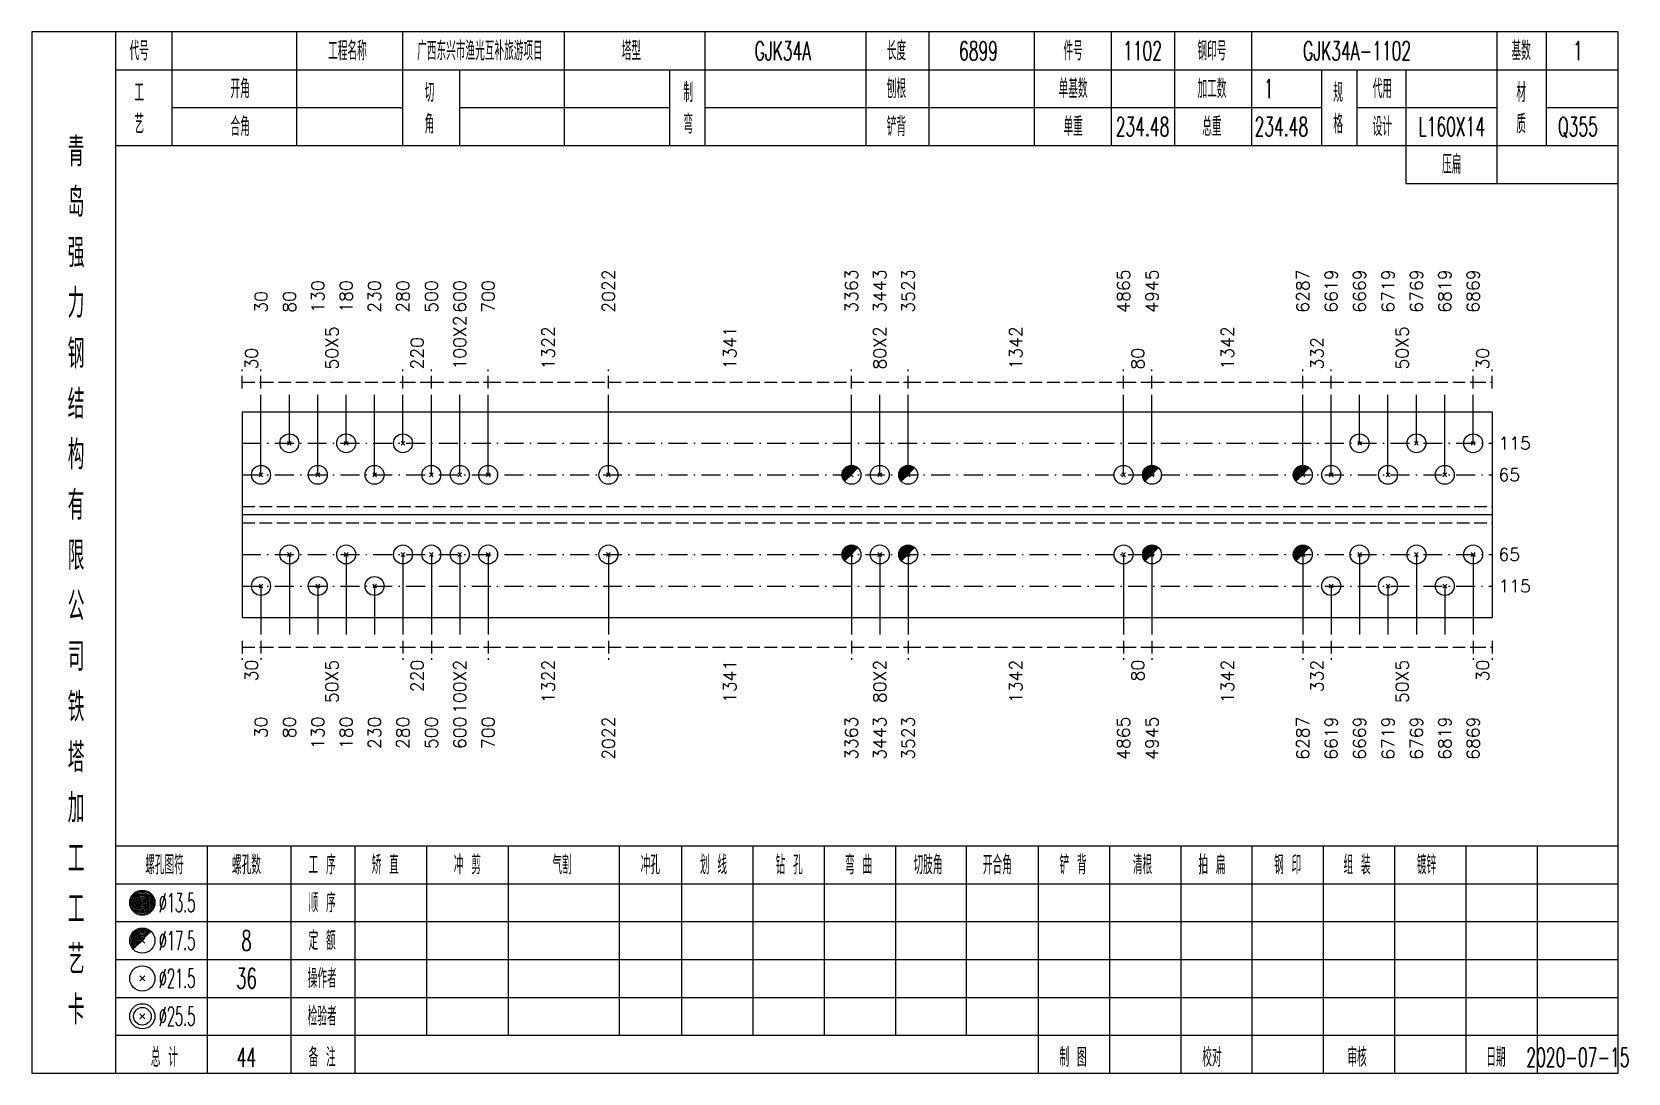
# Model space of a CAD drawing. Extents: x 0 to 2606, y -377 to 6479.
# Drawn here: x 784.2 to 1037.1, y 1925 to 2090 of the extents above; entities that cross this region are included whole.
import ezdxf
from ezdxf.enums import TextEntityAlignment as Align

# ---------------------------------------------------------------- set-up
doc = ezdxf.new("R2010")
doc.units = 0
doc.header["$MEASUREMENT"] = 0
doc.linetypes.add('一点画线', pattern=[5.2, 3, -1, 0.2, -1])
doc.linetypes.add('虚线', pattern=[2.75, 2, -0.75])
doc.layers.get('0').update_dxf_attribs({"linetype": 'CONTINUOUS', "lineweight": 25})
doc.layers.add('1', color=7, linetype='CONTINUOUS', lineweight=25)
doc.layers.add('4', color=7, linetype='CONTINUOUS', lineweight=25)
doc.styles.get("Standard").update_dxf_attribs({"font": 'simplex.shx', "width": 0.7, "height": 3, "bigfont": 'gbhzfs.shx'})

msp = doc.modelspace()

# ---------------------------------------------------------------- texts
at = {"color": 7, "linetype": 'Continuous', "lineweight": 13}
for s, p in [('2022', (875.56, 2045.5)), ('3363', (914.07, 2045.5)), ('3443', (918.57, 2045.5)), ('3523', (923.07, 2045.5)), ('4865', (957.2, 2045.5)), ('4945', (961.7, 2045.5)), ('6287', (985.6, 2045.5)), ('6619', (990.1, 2045.5)), ('6669', (994.6, 2045.5)), ('6719', (999.1, 2045.5)), ('6769', (1003.6, 2045.5)), ('6819', (1008.1, 2045.5)), ('6869', (1012.6, 2045.5)), ('130', (829.5, 2045.5)), ('180', (834, 2045.5)), ('230', (838.5, 2045.5)), ('280', (843, 2045.5)), ('500', (847.5, 2045.5)), ('600', (852, 2045.5)), ('700', (856.5, 2045.5)), ('30', (820.5, 2045.5)), ('80', (825, 2045.5))]:
    msp.add_text(s, height=2, rotation=90, dxfattribs=at).set_placement(p, align=Align.MIDDLE_LEFT)
at = {"color": 8, "linetype": 'Continuous', "lineweight": 9}
for s, p in [('100X2', (852, 2036.5)), ('50X5', (831.75, 2036.5)), ('220', (845.25, 2036.5)), ('1322', (866.03, 2036.5)), ('1341', (894.81, 2036.5)), ('80X2', (918.57, 2036.5)), ('1342', (940.13, 2036.5)), ('1342', (973.65, 2036.5)), ('332', (987.85, 2036.5)), ('50X5', (1001.35, 2036.5)), ('30', (819, 2036.5)), ('80', (959.45, 2036.5)), ('30', (1014.1, 2036.5))]:
    msp.add_text(s, height=2, rotation=90, dxfattribs=at).set_placement(p, align=Align.MIDDLE_LEFT)
at = {"color": 7, "linetype": 'Continuous', "lineweight": 13}
for s, p in [('115', (1016.6, 2024.81)), ('65', (1016.6, 2019.81)), ('65', (1016.6, 2007.19)), ('115', (1016.6, 2002.19))]:
    msp.add_text(s, height=2, dxfattribs=at).set_placement(p, align=Align.MIDDLE_LEFT)
at = {"color": 8, "linetype": 'Continuous', "lineweight": 9}
for s, p in [('30', (819, 1990.5)), ('50X5', (831.75, 1990.5)), ('220', (845.25, 1990.5)), ('100X2', (852, 1990.5)), ('1322', (866.03, 1990.5)), ('1341', (894.81, 1990.5)), ('80X2', (918.57, 1990.5)), ('1342', (940.13, 1990.5)), ('80', (959.45, 1990.5)), ('1342', (973.65, 1990.5)), ('332', (987.85, 1990.5)), ('50X5', (1001.35, 1990.5)), ('30', (1014.1, 1990.5))]:
    msp.add_text(s, height=2, rotation=90, dxfattribs=at).set_placement(p, align=Align.MIDDLE_RIGHT)
at = {"layer": '1', "color": 7, "linetype": 'Continuous', "lineweight": 13}
for s, p in [('30', (820.5, 1981.5)), ('80', (825, 1981.5)), ('130', (829.5, 1981.5)), ('180', (834, 1981.5)), ('230', (838.5, 1981.5)), ('280', (843, 1981.5)), ('500', (847.5, 1981.5)), ('600', (852, 1981.5)), ('700', (856.5, 1981.5)), ('2022', (875.56, 1981.5)), ('3363', (914.07, 1981.5)), ('3443', (918.57, 1981.5)), ('3523', (923.07, 1981.5)), ('4865', (957.2, 1981.5)), ('4945', (961.7, 1981.5)), ('6287', (985.6, 1981.5)), ('6619', (990.1, 1981.5)), ('6669', (994.6, 1981.5)), ('6719', (999.1, 1981.5)), ('6769', (1003.6, 1981.5)), ('6819', (1008.1, 1981.5)), ('6869', (1012.6, 1981.5))]:
    msp.add_text(s, height=2, rotation=90, dxfattribs=at).set_placement(p, align=Align.MIDDLE_RIGHT)
at = {"layer": '4', "color": 1, "linetype": 'Continuous', "lineweight": 13}
for s, height, width, p in [('代号', 3, 0.6, (801.2, 2087)), ('工程名称', 3, 0.6, (834.2, 2087)), ('广西东兴市渔光互补旅游项目', 3, 0.6, (855.2, 2087)), ('塔型', 3, 0.6, (879.2, 2087)), ('GJK34A', 3, 0.6, (903.2, 2087)), ('长度', 3, 0.6, (921.2, 2087)), ('6899', 3, 0.6, (934.2, 2087)), ('件号', 3, 0.6, (949.2, 2087)), ('1102', 3, 0.6, (960.2, 2087)), ('钢印号', 3, 0.6, (971.2, 2087)), ('GJK34A-1102', 3, 0.6, (994.2, 2087)), ('基数', 3, 0.6, (1020.2, 2087)), ('1', 3, 0.6, (1029.2, 2087)), ('工', 3, 0.6, (801.2, 2080.4)), ('开角', 3, 0.6, (817.2, 2081)), ('切', 3, 0.6, (847.2, 2080.4)), ('制', 3, 0.6, (888.2, 2080.4)), ('刨根', 3, 0.6, (921.2, 2081)), ('单基数', 3, 0.6, (949.2, 2081)), ('加工数', 3, 0.6, (971.2, 2081)), ('1', 3, 0.6, (980.2, 2081)), ('规', 3, 0.6, (991.2, 2080.4)), ('代用', 3, 0.6, (998.2, 2081)), ('材', 3, 0.6, (1020.2, 2080.4)), ('艺', 3, 0.6, (801.2, 2075.4)), ('合角', 3, 0.6, (817.2, 2075)), ('角', 3, 0.6, (847.2, 2075.4)), ('弯', 3, 0.6, (888.2, 2075.4)), ('铲背', 3, 0.6, (921.2, 2075)), ('单重', 3, 0.6, (949.2, 2075)), ('总重', 3, 0.6, (971.2, 2075)), ('格', 3, 0.6, (991.2, 2075.4)), ('设计', 3, 0.6, (998.2, 2075)), ('质', 3, 0.6, (1020.2, 2075.4)), ('234.48', 3, 0.6, (960.2, 2075)), ('234.48', 3, 0.6, (982.2, 2075)), ('L160X14', 3, 0.6, (1009.2, 2075)), ('Q355', 3, 0.6, (1029.2, 2075)), ('青', 4.6, 0.8, (791.2, 2071)), ('压扁', 3, 0.6, (1009.2, 2069)), ('岛', 4.6, 0.8, (791.2, 2063)), ('强', 4.6, 0.8, (791.2, 2055)), ('力', 4.6, 0.8, (791.2, 2047)), ('钢', 4.6, 0.8, (791.2, 2039)), ('结', 4.6, 0.8, (791.2, 2031)), ('构', 4.6, 0.8, (791.2, 2023)), ('有', 4.6, 0.8, (791.2, 2015)), ('限', 4.6, 0.8, (791.2, 2007)), ('公', 4.6, 0.8, (791.2, 1999)), ('司', 4.6, 0.8, (791.2, 1991)), ('铁', 4.6, 0.8, (791.2, 1983)), ('塔', 4.6, 0.8, (791.2, 1975)), ('加', 4.6, 0.8, (791.2, 1967)), ('工', 4.6, 0.8, (791.2, 1959)), ('螺孔图符', 3, 0.6, (805.2, 1958)), ('螺孔数', 3, 0.6, (818.2, 1958)), ('工 序', 3, 0.6, (830.2, 1958)), ('矫 直', 3, 0.6, (840.2, 1958)), ('冲 剪', 3, 0.6, (853.2, 1958)), ('气割', 3, 0.6, (868.2, 1958)), ('冲孔', 3, 0.6, (882.2, 1958)), ('划 线', 3, 0.6, (892.2, 1958)), ('钻 孔', 3, 0.6, (904.2, 1958)), ('弯 曲', 3, 0.6, (915.2, 1958)), ('切肢角', 3, 0.6, (926.2, 1958)), ('开合角', 3, 0.6, (937.2, 1958)), ('铲 背', 3, 0.6, (949.2, 1958)), ('清根', 3, 0.6, (960.2, 1958)), ('拍 扁', 3, 0.6, (971.2, 1958)), ('钢 印', 3, 0.6, (983.2, 1958)), ('组 装', 3, 0.6, (994.2, 1958)), ('镀锌', 3, 0.6, (1005.2, 1958)), ('工', 4.6, 0.8, (791.2, 1951)), ('%%C13.5', 3, 0.5, (807.2, 1952)), ('顺 序', 3, 0.6, (830.2, 1952)), ('定 额', 3, 0.6, (830.2, 1946)), ('艺', 4.6, 0.8, (791.2, 1943)), ('%%C17.5', 3, 0.5, (807.2, 1946)), ('8', 3.2, 0.6, (818.2, 1946)), ('%%C21.5', 3, 0.5, (807.2, 1940)), ('36', 3.2, 0.6, (818.2, 1940)), ('操作者', 3, 0.6, (830.2, 1940)), ('卡', 4.6, 0.8, (791.2, 1935)), ('%%C25.5', 3, 0.5, (807.2, 1934)), ('检验者', 3, 0.6, (830.2, 1934)), ('总 计', 3, 0.6, (805.2, 1927.5)), ('44', 3, 0.6, (818.2, 1927.5)), ('备 注', 3, 0.6, (830.2, 1927.5)), ('制 图', 3, 0.6, (949.2, 1927.5)), ('校对', 3, 0.6, (971.2, 1927.5)), ('审核', 3, 0.6, (994.2, 1927.5)), ('日期', 3, 0.6, (1016.2, 1927.5)), ('2020-07-15', 3, 0.6, (1029.2, 1927.5))]:
    msp.add_text(s, height=height, dxfattribs=dict(at, width=width)).set_placement(p, align=Align.MIDDLE_CENTER)

# ---------------------------------------------------------------- linework, layer by layer
at = {"color": 8, "linetype": '虚线', "lineweight": 9}
for p, q in [((817.5, 2033.5), (817.5, 2036.5)), ((820.5, 2033.5), (820.5, 2036.5)), ((820.5, 2033.5), (820.5, 2036.5)), ((843, 2033.5), (843, 2036.5)), ((843, 2033.5), (843, 2036.5)), ((847.5, 2033.5), (847.5, 2036.5)), ((847.5, 2033.5), (847.5, 2036.5)), ((856.5, 2033.5), (856.5, 2036.5)), ((856.5, 2033.5), (856.5, 2036.5)), ((875.56, 2033.5), (875.56, 2036.5)), ((875.56, 2033.5), (875.56, 2036.5)), ((914.07, 2033.5), (914.07, 2036.5)), ((914.07, 2033.5), (914.07, 2036.5)), ((923.07, 2033.5), (923.07, 2036.5)), ((923.07, 2033.5), (923.07, 2036.5)), ((957.2, 2033.5), (957.2, 2036.5)), ((957.2, 2033.5), (957.2, 2036.5)), ((961.7, 2033.5), (961.7, 2036.5)), ((961.7, 2033.5), (961.7, 2036.5)), ((985.6, 2033.5), (985.6, 2036.5)), ((985.6, 2033.5), (985.6, 2036.5)), ((990.1, 2033.5), (990.1, 2036.5)), ((990.1, 2033.5), (990.1, 2036.5)), ((1012.6, 2033.5), (1012.6, 2036.5)), ((1012.6, 2033.5), (1012.6, 2036.5)), ((1015.6, 2033.5), (1015.6, 2036.5)), ((817.5, 2034.5), (820.5, 2034.5)), ((820.5, 2034.5), (843, 2034.5)), ((843, 2034.5), (847.5, 2034.5)), ((847.5, 2034.5), (856.5, 2034.5)), ((856.5, 2034.5), (875.56, 2034.5)), ((875.56, 2034.5), (914.07, 2034.5)), ((914.07, 2034.5), (923.07, 2034.5)), ((923.07, 2034.5), (957.2, 2034.5)), ((957.2, 2034.5), (961.7, 2034.5)), ((961.7, 2034.5), (985.6, 2034.5)), ((985.6, 2034.5), (990.1, 2034.5)), ((990.1, 2034.5), (1012.6, 2034.5)), ((1012.6, 2034.5), (1015.6, 2034.5)), ((817.5, 1993.5), (817.5, 1990.5)), ((820.5, 1993.5), (820.5, 1990.5)), ((820.5, 1993.5), (820.5, 1990.5)), ((843, 1993.5), (843, 1990.5)), ((843, 1993.5), (843, 1990.5)), ((847.5, 1993.5), (847.5, 1990.5)), ((847.5, 1993.5), (847.5, 1990.5)), ((856.5, 1993.5), (856.5, 1990.5)), ((856.5, 1993.5), (856.5, 1990.5)), ((875.56, 1993.5), (875.56, 1990.5)), ((875.56, 1993.5), (875.56, 1990.5)), ((914.07, 1993.5), (914.07, 1990.5)), ((914.07, 1993.5), (914.07, 1990.5)), ((923.07, 1993.5), (923.07, 1990.5)), ((923.07, 1993.5), (923.07, 1990.5)), ((957.2, 1993.5), (957.2, 1990.5)), ((957.2, 1993.5), (957.2, 1990.5)), ((961.7, 1993.5), (961.7, 1990.5)), ((961.7, 1993.5), (961.7, 1990.5)), ((985.6, 1993.5), (985.6, 1990.5)), ((985.6, 1993.5), (985.6, 1990.5)), ((990.1, 1993.5), (990.1, 1990.5)), ((990.1, 1993.5), (990.1, 1990.5)), ((1012.6, 1993.5), (1012.6, 1990.5)), ((1012.6, 1993.5), (1012.6, 1990.5)), ((1015.6, 1993.5), (1015.6, 1990.5)), ((817.5, 1992.5), (820.5, 1992.5)), ((820.5, 1992.5), (843, 1992.5)), ((843, 1992.5), (847.5, 1992.5)), ((847.5, 1992.5), (856.5, 1992.5)), ((856.5, 1992.5), (875.56, 1992.5)), ((875.56, 1992.5), (914.07, 1992.5)), ((914.07, 1992.5), (923.07, 1992.5)), ((923.07, 1992.5), (957.2, 1992.5)), ((957.2, 1992.5), (961.7, 1992.5)), ((961.7, 1992.5), (985.6, 1992.5)), ((985.6, 1992.5), (990.1, 1992.5)), ((990.1, 1992.5), (1012.6, 1992.5)), ((1012.6, 1992.5), (1015.6, 1992.5))]:
    msp.add_line(p, q, dxfattribs=at)
at = {"color": 7, "linetype": 'Continuous', "lineweight": 13}
for p, q in [((820.5, 2019.81), (820.5, 2032.5)), ((825, 2024.81), (825, 2032.5)), ((829.5, 2019.81), (829.5, 2032.5)), ((834, 2024.81), (834, 2032.5)), ((838.5, 2019.81), (838.5, 2032.5)), ((843, 2024.81), (843, 2032.5)), ((847.5, 2019.81), (847.5, 2032.5)), ((852, 2019.81), (852, 2032.5)), ((856.5, 2019.81), (856.5, 2032.5)), ((875.56, 2019.81), (875.56, 2032.5)), ((914.07, 2019.81), (914.07, 2032.5)), ((918.57, 2019.81), (918.57, 2032.5)), ((923.07, 2019.81), (923.07, 2032.5)), ((957.2, 2019.81), (957.2, 2032.5)), ((961.7, 2019.81), (961.7, 2032.5)), ((985.6, 2019.81), (985.6, 2032.5)), ((990.1, 2019.81), (990.1, 2032.5)), ((994.6, 2024.81), (994.6, 2032.5)), ((999.1, 2019.81), (999.1, 2032.5)), ((1003.6, 2024.81), (1003.6, 2032.5)), ((1008.1, 2019.81), (1008.1, 2032.5)), ((1012.6, 2024.81), (1012.6, 2032.5)), ((824.7, 2024.51), (825.3, 2025.11)), ((825.3, 2024.51), (824.7, 2025.11)), ((833.7, 2024.51), (834.3, 2025.11)), ((834.3, 2024.51), (833.7, 2025.11)), ((842.7, 2024.51), (843.3, 2025.11)), ((843.3, 2024.51), (842.7, 2025.11)), ((994.3, 2024.51), (994.9, 2025.11)), ((994.9, 2024.51), (994.3, 2025.11)), ((1003.3, 2024.51), (1003.9, 2025.11)), ((1003.9, 2024.51), (1003.3, 2025.11)), ((1012.3, 2024.51), (1012.9, 2025.11)), ((1012.9, 2024.51), (1012.3, 2025.11)), ((820.2, 2019.51), (820.8, 2020.11)), ((820.8, 2019.51), (820.2, 2020.11)), ((829.2, 2019.51), (829.8, 2020.11)), ((829.8, 2019.51), (829.2, 2020.11)), ((838.2, 2019.51), (838.8, 2020.11)), ((838.8, 2019.51), (838.2, 2020.11)), ((847.2, 2019.51), (847.8, 2020.11)), ((847.8, 2019.51), (847.2, 2020.11)), ((851.7, 2019.51), (852.3, 2020.11)), ((852.3, 2019.51), (851.7, 2020.11)), ((856.2, 2019.51), (856.8, 2020.11)), ((856.8, 2019.51), (856.2, 2020.11)), ((875.26, 2019.51), (875.86, 2020.11)), ((875.86, 2019.51), (875.26, 2020.11)), ((918.27, 2019.51), (918.87, 2020.11)), ((918.87, 2019.51), (918.27, 2020.11)), ((956.9, 2019.51), (957.5, 2020.11)), ((957.5, 2019.51), (956.9, 2020.11)), ((989.8, 2019.51), (990.4, 2020.11)), ((990.4, 2019.51), (989.8, 2020.11)), ((998.8, 2019.51), (999.4, 2020.11)), ((999.4, 2019.51), (998.8, 2020.11)), ((1007.8, 2019.51), (1008.4, 2020.11)), ((1008.4, 2019.51), (1007.8, 2020.11)), ((825, 2007.19), (825, 1994.5)), ((834, 2007.19), (834, 1994.5)), ((843, 2007.19), (843, 1994.5)), ((847.5, 2007.19), (847.5, 1994.5)), ((852, 2007.19), (852, 1994.5)), ((856.5, 2007.19), (856.5, 1994.5)), ((875.56, 2007.19), (875.56, 1994.5)), ((914.07, 2007.19), (914.07, 1994.5)), ((918.57, 2007.19), (918.57, 1994.5)), ((923.07, 2007.19), (923.07, 1994.5)), ((957.2, 2007.19), (957.2, 1994.5)), ((961.7, 2007.19), (961.7, 1994.5)), ((985.6, 2007.19), (985.6, 1994.5)), ((994.6, 2007.19), (994.6, 1994.5)), ((1003.6, 2007.19), (1003.6, 1994.5)), ((1012.6, 2007.19), (1012.6, 1994.5)), ((820.5, 2002.19), (820.5, 1994.5)), ((829.5, 2002.19), (829.5, 1994.5)), ((838.5, 2002.19), (838.5, 1994.5)), ((990.1, 2002.19), (990.1, 1994.5)), ((999.1, 2002.19), (999.1, 1994.5)), ((1008.1, 2002.19), (1008.1, 1994.5))]:
    msp.add_line(p, q, dxfattribs=at)
at = {"color": 7, "linetype": 'Continuous', "lineweight": 18}
for p, q in [((817.5, 2029.81), (817.5, 1997.19)), ((817.5, 2029.81), (1015.6, 2029.81)), ((1015.6, 2029.81), (1015.6, 1997.19)), ((817.5, 2013.5), (1015.6, 2013.5))]:
    msp.add_line(p, q, dxfattribs=at)
at = {"color": 3, "linetype": '一点画线', "lineweight": 13}
for p, q in [((817.5, 2024.81), (1015.6, 2024.81)), ((817.5, 2019.81), (1015.6, 2019.81)), ((817.5, 2007.19), (1015.6, 2007.19)), ((817.5, 2002.19), (1015.6, 2002.19))]:
    msp.add_line(p, q, dxfattribs=at)
at = {"color": 7, "linetype": 'Continuous', "lineweight": 0}
for p, q in [((913.77, 2019.51), (914.37, 2020.11)), ((913.77, 2020.11), (914.37, 2019.51)), ((922.77, 2019.51), (923.37, 2020.11)), ((922.77, 2020.11), (923.37, 2019.51)), ((961.4, 2019.51), (962, 2020.11)), ((961.4, 2020.11), (962, 2019.51)), ((985.3, 2019.51), (985.9, 2020.11)), ((985.3, 2020.11), (985.9, 2019.51))]:
    msp.add_line(p, q, dxfattribs=at)
at = {"color": 1, "linetype": '虚线', "lineweight": 18}
for p, q in [((817.5, 2014.81), (1015.6, 2014.81)), ((817.5, 2012.19), (1015.6, 2012.19))]:
    msp.add_line(p, q, dxfattribs=at)
at = {"color": 7, "linetype": 'Continuous', "lineweight": 13}
for centre in [(825, 2024.81), (834, 2024.81), (843, 2024.81), (994.6, 2024.81), (1003.6, 2024.81), (1012.6, 2024.81), (820.5, 2019.81), (829.5, 2019.81), (838.5, 2019.81), (847.5, 2019.81), (852, 2019.81), (856.5, 2019.81), (875.56, 2019.81), (914.07, 2019.81), (918.57, 2019.81), (923.07, 2019.81), (957.2, 2019.81), (961.7, 2019.81), (985.6, 2019.81), (990.1, 2019.81), (999.1, 2019.81), (1008.1, 2019.81)]:
    msp.add_circle(centre, 1.5, dxfattribs=at)
for centre, radius in [((914.07, 2019.81), 1.35), ((923.07, 2019.81), 1.35), ((961.7, 2019.81), 1.35), ((985.6, 2019.81), 1.35), ((914.07, 2019.81), 1.2), ((914.07, 2019.81), 1.05), ((914.07, 2019.81), 0.9), ((914.07, 2019.81), 0.75), ((914.07, 2019.81), 0.6), ((914.07, 2019.81), 0.45), ((914.07, 2019.81), 0.3), ((914.07, 2019.81), 0.15), ((923.07, 2019.81), 1.2), ((923.07, 2019.81), 1.05), ((923.07, 2019.81), 0.9), ((923.07, 2019.81), 0.75), ((923.07, 2019.81), 0.6), ((923.07, 2019.81), 0.45), ((923.07, 2019.81), 0.3), ((923.07, 2019.81), 0.15), ((961.7, 2019.81), 1.2), ((961.7, 2019.81), 1.05), ((961.7, 2019.81), 0.9), ((961.7, 2019.81), 0.75), ((961.7, 2019.81), 0.6), ((961.7, 2019.81), 0.45), ((961.7, 2019.81), 0.3), ((961.7, 2019.81), 0.15), ((985.6, 2019.81), 1.2), ((985.6, 2019.81), 1.05), ((985.6, 2019.81), 0.9), ((985.6, 2019.81), 0.75), ((985.6, 2019.81), 0.6), ((985.6, 2019.81), 0.45), ((985.6, 2019.81), 0.3), ((985.6, 2019.81), 0.15)]:
    msp.add_arc(centre, radius, 45, 225, dxfattribs=at)
at = {"layer": '1', "color": 7, "linetype": 'Continuous', "lineweight": 13}
for p, q in [((824.7, 2006.89), (825.3, 2007.49)), ((825.3, 2006.89), (824.7, 2007.49)), ((833.7, 2006.89), (834.3, 2007.49)), ((834.3, 2006.89), (833.7, 2007.49)), ((842.7, 2006.89), (843.3, 2007.49)), ((843.3, 2006.89), (842.7, 2007.49)), ((847.2, 2006.89), (847.8, 2007.49)), ((847.8, 2006.89), (847.2, 2007.49)), ((851.7, 2006.89), (852.3, 2007.49)), ((852.3, 2006.89), (851.7, 2007.49)), ((856.2, 2006.89), (856.8, 2007.49)), ((856.8, 2006.89), (856.2, 2007.49)), ((875.26, 2006.89), (875.86, 2007.49)), ((875.86, 2006.89), (875.26, 2007.49)), ((918.27, 2006.89), (918.87, 2007.49)), ((918.87, 2006.89), (918.27, 2007.49)), ((956.9, 2006.89), (957.5, 2007.49)), ((957.5, 2006.89), (956.9, 2007.49)), ((994.3, 2006.89), (994.9, 2007.49)), ((994.9, 2006.89), (994.3, 2007.49)), ((1003.3, 2006.89), (1003.9, 2007.49)), ((1003.9, 2006.89), (1003.3, 2007.49)), ((1012.3, 2006.89), (1012.9, 2007.49)), ((1012.9, 2006.89), (1012.3, 2007.49)), ((820.2, 2001.89), (820.8, 2002.49)), ((820.8, 2001.89), (820.2, 2002.49)), ((829.2, 2001.89), (829.8, 2002.49)), ((829.8, 2001.89), (829.2, 2002.49)), ((838.2, 2001.89), (838.8, 2002.49)), ((838.8, 2001.89), (838.2, 2002.49)), ((989.8, 2001.89), (990.4, 2002.49)), ((990.4, 2001.89), (989.8, 2002.49)), ((998.8, 2001.89), (999.4, 2002.49)), ((999.4, 2001.89), (998.8, 2002.49)), ((1007.8, 2001.89), (1008.4, 2002.49)), ((1008.4, 2001.89), (1007.8, 2002.49))]:
    msp.add_line(p, q, dxfattribs=at)
at = {"layer": '1', "color": 7, "linetype": 'Continuous', "lineweight": 0}
for p, q in [((913.77, 2006.89), (914.37, 2007.49)), ((913.77, 2007.49), (914.37, 2006.89)), ((922.77, 2006.89), (923.37, 2007.49)), ((922.77, 2007.49), (923.37, 2006.89)), ((961.4, 2006.89), (962, 2007.49)), ((961.4, 2007.49), (962, 2006.89)), ((985.3, 2006.89), (985.9, 2007.49)), ((985.3, 2007.49), (985.9, 2006.89))]:
    msp.add_line(p, q, dxfattribs=at)
at = {"layer": '1', "color": 7, "linetype": 'Continuous', "lineweight": 18}
msp.add_line((817.5, 1997.19), (1015.6, 1997.19), dxfattribs=at)
at = {"layer": '1', "color": 7, "linetype": 'Continuous', "lineweight": 13}
for centre in [(825, 2007.19), (834, 2007.19), (843, 2007.19), (847.5, 2007.19), (852, 2007.19), (856.5, 2007.19), (875.56, 2007.19), (914.07, 2007.19), (918.57, 2007.19), (923.07, 2007.19), (957.2, 2007.19), (961.7, 2007.19), (985.6, 2007.19), (994.6, 2007.19), (1003.6, 2007.19), (1012.6, 2007.19), (820.5, 2002.19), (829.5, 2002.19), (838.5, 2002.19), (990.1, 2002.19), (999.1, 2002.19), (1008.1, 2002.19)]:
    msp.add_circle(centre, 1.5, dxfattribs=at)
for centre, radius in [((914.07, 2007.19), 1.35), ((923.07, 2007.19), 1.35), ((961.7, 2007.19), 1.35), ((985.6, 2007.19), 1.35), ((914.07, 2007.19), 1.2), ((914.07, 2007.19), 1.05), ((914.07, 2007.19), 0.9), ((914.07, 2007.19), 0.75), ((914.07, 2007.19), 0.6), ((914.07, 2007.19), 0.45), ((914.07, 2007.19), 0.3), ((914.07, 2007.19), 0.15), ((923.07, 2007.19), 1.2), ((923.07, 2007.19), 1.05), ((923.07, 2007.19), 0.9), ((923.07, 2007.19), 0.75), ((923.07, 2007.19), 0.6), ((923.07, 2007.19), 0.45), ((923.07, 2007.19), 0.3), ((923.07, 2007.19), 0.15), ((961.7, 2007.19), 1.2), ((961.7, 2007.19), 1.05), ((961.7, 2007.19), 0.9), ((961.7, 2007.19), 0.75), ((961.7, 2007.19), 0.6), ((961.7, 2007.19), 0.45), ((961.7, 2007.19), 0.3), ((961.7, 2007.19), 0.15), ((985.6, 2007.19), 1.2), ((985.6, 2007.19), 1.05), ((985.6, 2007.19), 0.9), ((985.6, 2007.19), 0.75), ((985.6, 2007.19), 0.6), ((985.6, 2007.19), 0.45), ((985.6, 2007.19), 0.3), ((985.6, 2007.19), 0.15)]:
    msp.add_arc(centre, radius, 45, 225, dxfattribs=at)
at = {"layer": '4', "color": 1, "linetype": 'Continuous', "lineweight": 18}
for p, q in [((797.5, 1925), (797.5, 2090)), ((806.4, 2072), (806.4, 2090)), ((826.2, 2072), (826.2, 2090)), ((843, 2072), (843, 2090)), ((868.6, 2072), (868.6, 2090)), ((890.9, 2072), (890.9, 2090)), ((916.4, 2072), (916.4, 2090)), ((926.4, 2072), (926.4, 2090)), ((943.1, 2072), (943.1, 2090)), ((955.3, 2072), (955.3, 2090)), ((965.3, 2072), (965.3, 2090)), ((977.5, 2072), (977.5, 2090)), ((1016.4, 2066), (1016.4, 2090)), ((1024.2, 2072), (1024.2, 2090)), ((797.5, 2084), (1035.6, 2084)), ((852, 2072), (852, 2084)), ((885.3, 2072), (885.3, 2084)), ((988.6, 2072), (988.6, 2084)), ((994.2, 2072), (994.2, 2084)), ((1002, 2066), (1002, 2084)), ((806.4, 2078), (843, 2078)), ((852, 2078), (885.3, 2078)), ((890.9, 2078), (988.6, 2078)), ((994.2, 2078), (1016.4, 2078)), ((1024.2, 2078), (1035.6, 2078)), ((797.5, 2072), (1035.6, 2072)), ((1002, 2066), (1035.6, 2066)), ((797.5, 1961), (1035.6, 1961)), ((812, 1925), (812, 1961)), ((825.3, 1925), (825.3, 1961)), ((835.4, 1925), (835.4, 1961)), ((846.8, 1931), (846.8, 1961)), ((859.7, 1931), (859.7, 1961)), ((877.3, 1931), (877.3, 1961)), ((887.2, 1931), (887.2, 1961)), ((898.5, 1931), (898.5, 1961)), ((909.8, 1931), (909.8, 1961)), ((921.1, 1931), (921.1, 1961)), ((932.3, 1931), (932.3, 1961)), ((943.7, 1931), (943.7, 1961)), ((955, 1931), (955, 1961)), ((966.3, 1931), (966.3, 1961)), ((977.6, 1931), (977.6, 1961)), ((988.9, 1931), (988.9, 1961)), ((1000.2, 1931), (1000.2, 1961)), ((1011.5, 1931), (1011.5, 1961)), ((1022.8, 1931), (1022.8, 1961)), ((797.5, 1955), (1035.6, 1955)), ((797.5, 1949), (1035.6, 1949)), ((797.5, 1943), (1035.6, 1943)), ((797.5, 1937), (1035.6, 1937)), ((797.5, 1931), (1035.6, 1931)), ((943.7, 1925), (943.7, 1931)), ((955, 1925), (955, 1931)), ((966.3, 1925), (966.3, 1931)), ((977.6, 1925), (977.6, 1931)), ((988.9, 1925), (988.9, 1931)), ((1000.2, 1925), (1000.2, 1931)), ((1011.5, 1925), (1011.5, 1931)), ((1022.8, 1925), (1022.8, 1931))]:
    msp.add_line(p, q, dxfattribs=at)
at = {"layer": '4', "color": 7, "linetype": 'Continuous', "lineweight": 13}
for p, q in [((801.5, 1951.8), (801.9, 1952.2)), ((801.9, 1951.8), (801.5, 1952.2)), ((801.3, 1939.6), (802.1, 1940.4)), ((802.1, 1939.6), (801.3, 1940.4)), ((801.3, 1933.6), (802.1, 1934.4)), ((802.1, 1933.6), (801.3, 1934.4))]:
    msp.add_line(p, q, dxfattribs=at)
at = {"layer": '4', "color": 7, "linetype": 'Continuous', "lineweight": 0}
for p, q in [((801.3, 1945.6), (802.1, 1946.4)), ((801.3, 1946.4), (802.1, 1945.6))]:
    msp.add_line(p, q, dxfattribs=at)
at = {"layer": '4', "color": 1, "linetype": 'Continuous', "lineweight": 18}
msp.add_lwpolyline([(784.2, 2090), (784.2, 1925), (1035.6, 1925), (1035.6, 2090)], close=True, dxfattribs=at)
at = {"layer": '4', "color": 7, "linetype": 'Continuous', "lineweight": 13}
for centre, radius in [((801.7, 1952), 2), ((801.7, 1952), 1.8), ((801.7, 1952), 1.6), ((801.7, 1952), 1.4), ((801.7, 1952), 1.2), ((801.7, 1952), 1), ((801.7, 1952), 0.8), ((801.7, 1952), 0.6), ((801.7, 1952), 0.4), ((801.7, 1952), 0.2), ((801.7, 1946), 2), ((801.7, 1940), 2), ((801.7, 1934), 2), ((801.7, 1934), 1.4)]:
    msp.add_circle(centre, radius, dxfattribs=at)
for radius in [1.8, 1.6, 1.4, 1.2, 1, 0.8, 0.6, 0.4, 0.2]:
    msp.add_arc((801.7, 1946), radius, 45, 225, dxfattribs=at)

msp.set_redraw_order([(e.dxf.handle, doc.entitydb.next_handle()) for e in msp.query("TEXT MTEXT ATTDEF DIMENSION ARC_DIMENSION")])  # texts and dimensions are drawn at this point

doc.saveas('drawing.dxf')
